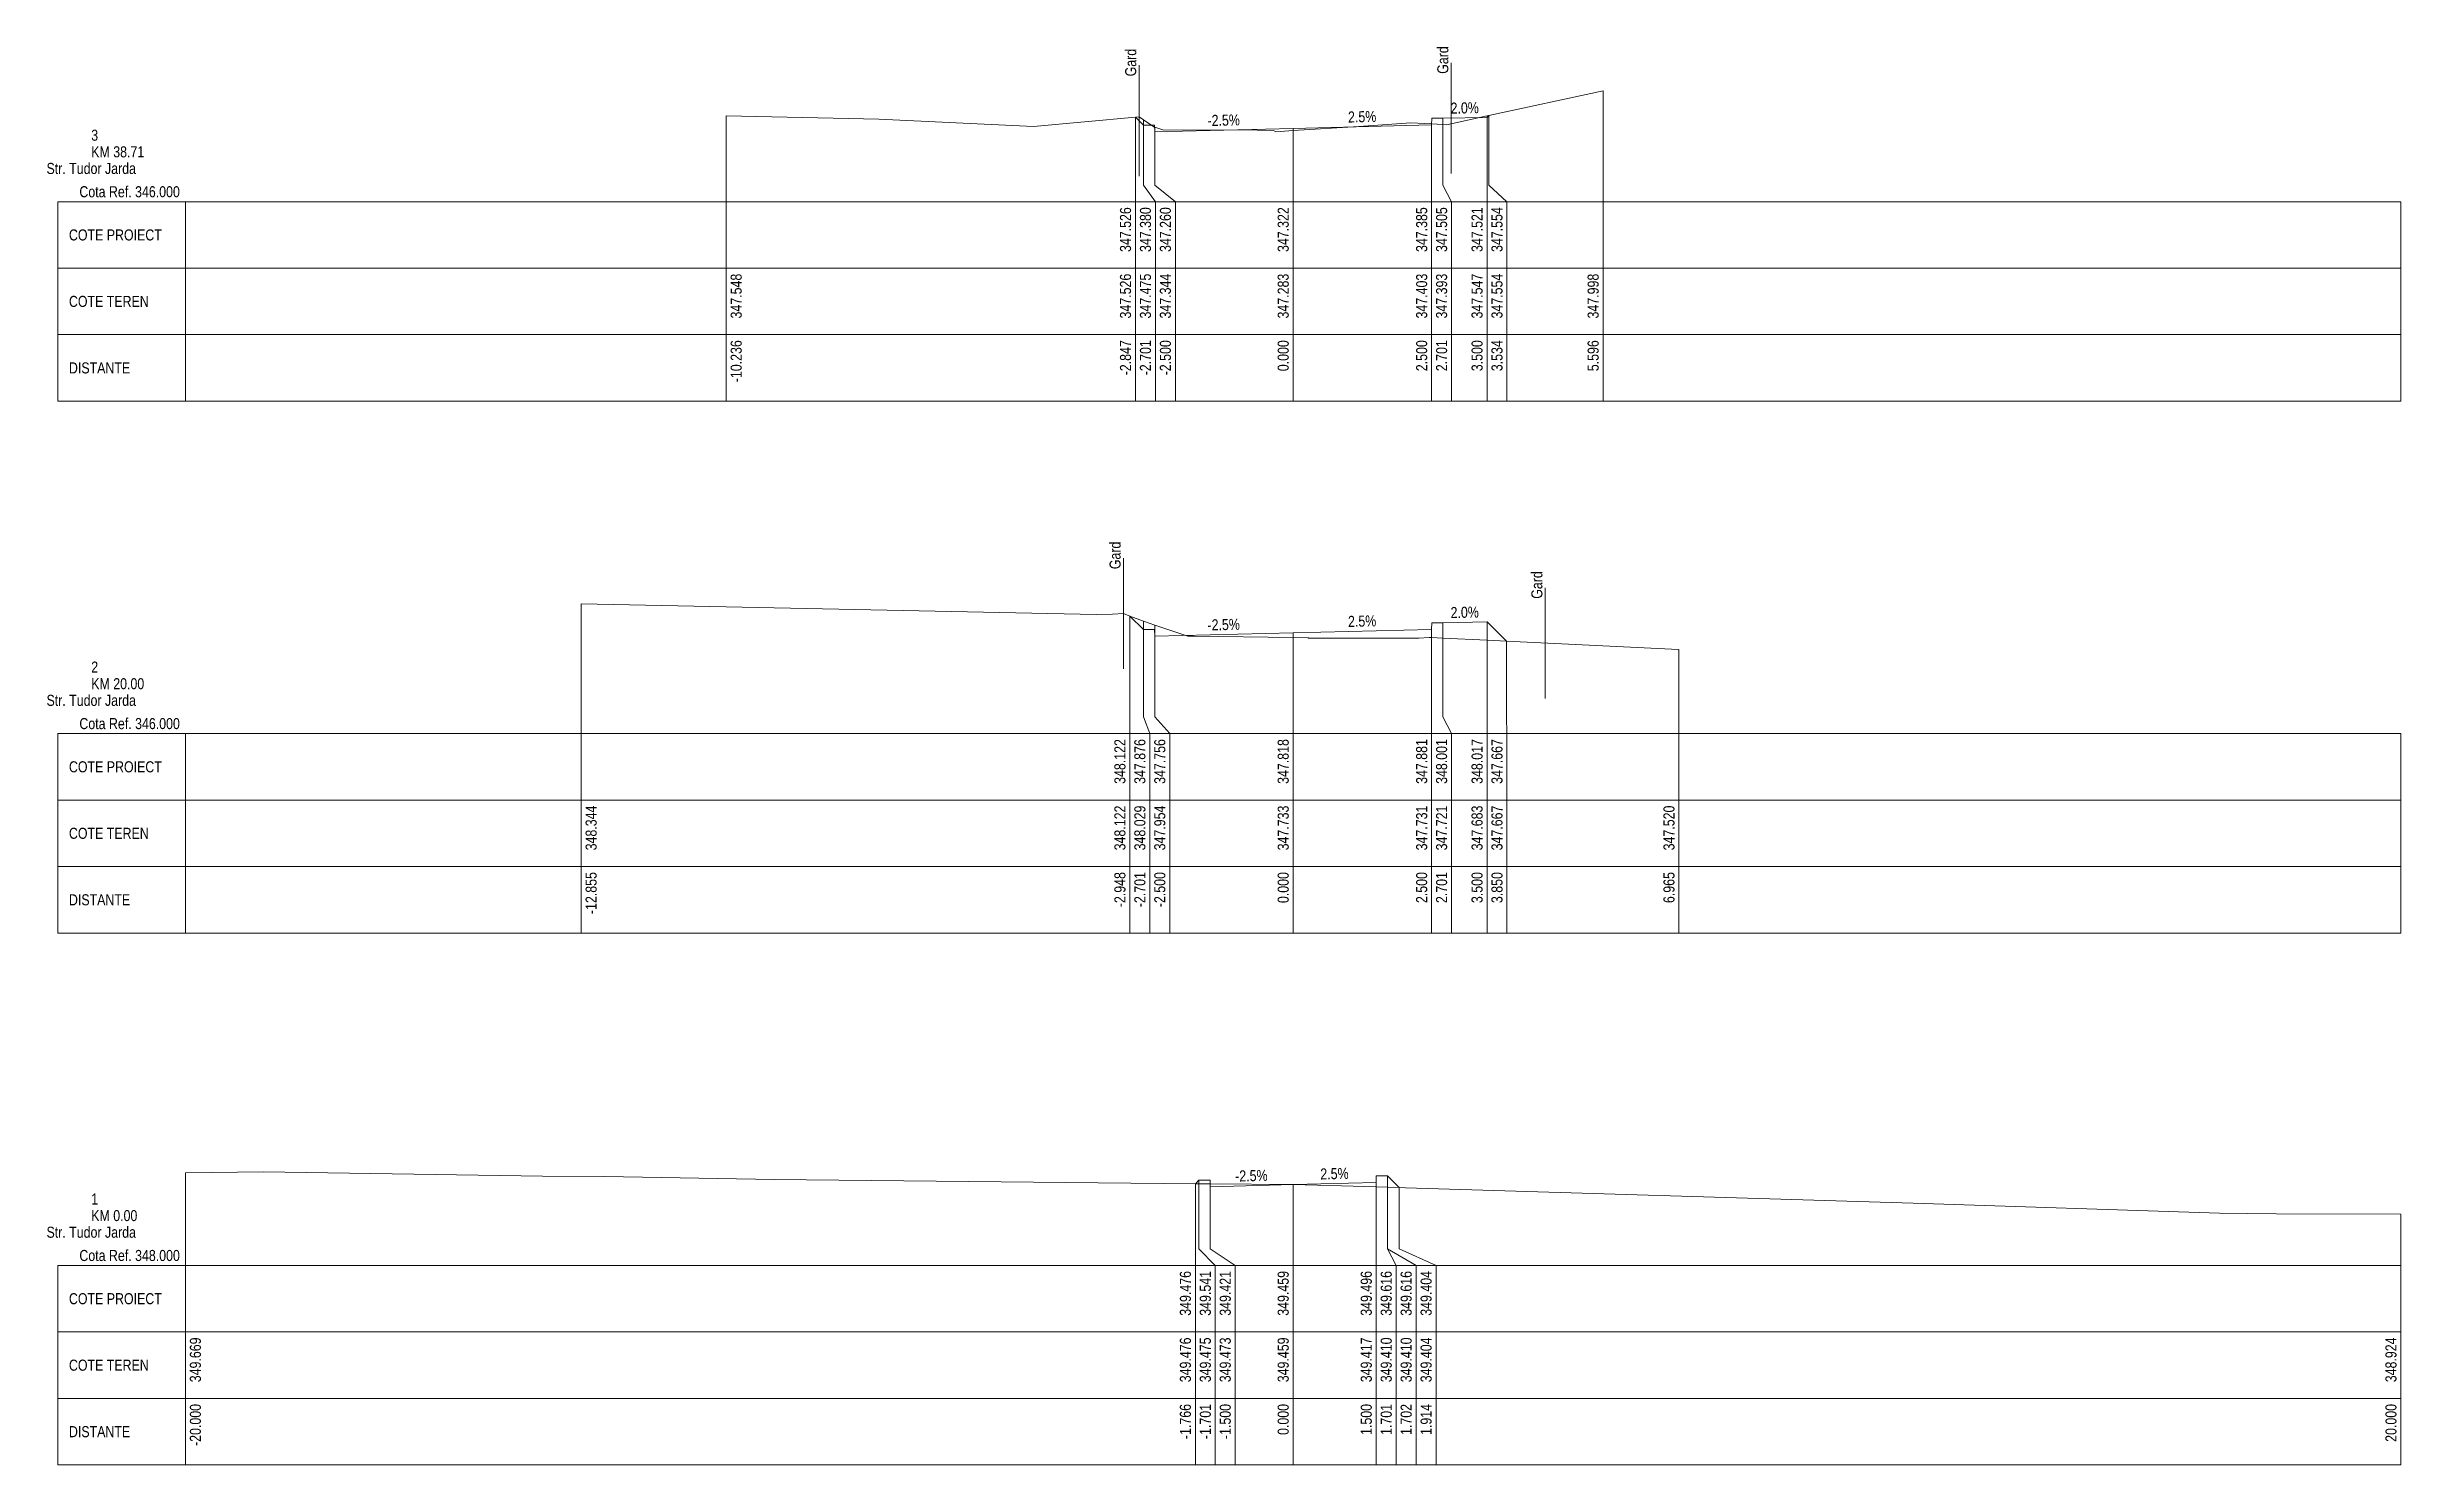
# Model space of a CAD drawing. Extents: x 1 to 634, y 0 to 594.
# Drawn here: x 0.5 to 43, y 1 to 26.59 of the extents above; entities that cross this region are included whole.
import ezdxf
from ezdxf.enums import TextEntityAlignment as Align

# ---------------------------------------------------------------- set-up
doc = ezdxf.new("R2010")
doc.units = 0
doc.header["$MEASUREMENT"] = 0
doc.layers.add('ARD-No Plot', color=1, linetype='Continuous', lineweight=0, plot=False)
for name, color, linetype, lineweight in [('DESIGN-TEXT', 7, 'Continuous', 0), ('EXISTING-TEXT', 7, 'Continuous', 0), ('LINES', 7, 'Continuous', 0), ('Text', 7, 'Continuous', 0), ('X-RL', 7, 'Continuous', 0), ('XPLOT-DESIGN', 5, 'Continuous', 0), ('XPLOT-EXISTING', 3, 'Continuous', 0), ('XPLOT-GRADE', 7, 'Continuous', 0), ('XPLOT-KM', 7, 'Continuous', 0), ('XPLOT-TITLE', 7, 'Continuous', 0)]:
    doc.layers.add(name, color=color, linetype=linetype, lineweight=lineweight)
doc.styles.add('$0$$0$Arial', font='arial.ttf', dxfattribs={"width": 0.8})

msp = doc.modelspace()

# ---------------------------------------------------------------- texts
at = {"layer": 'ARD-No Plot', "style": '$0$$0$Arial', "width": 0.8}
for p in [(1.3, 24.3), (1.3, 14.7), (1.3, 5.1)]:
    msp.add_text('Str. Tudor Jarda', height=0.2, dxfattribs=at).set_placement(p, align=Align.CENTER)
at = {"layer": 'DESIGN-TEXT', "style": '$0$$0$Arial', "width": 0.8}
for s, p in [('347.526', (20.073, 23.7)), ('347.380', (20.433, 23.7)), ('347.260', (20.793, 23.7)), ('347.322', (22.92, 23.7)), ('347.385', (25.42, 23.7)), ('347.505', (25.78, 23.7)), ('347.521', (26.42, 23.7)), ('347.554', (26.78, 23.7)), ('348.122', (19.972, 14.1)), ('347.876', (20.332, 14.1)), ('347.756', (20.692, 14.1)), ('347.818', (22.92, 14.1)), ('347.881', (25.42, 14.1)), ('348.001', (25.78, 14.1)), ('348.017', (26.42, 14.1)), ('347.667', (26.78, 14.1)), ('349.476', (21.154, 4.5)), ('349.541', (21.514, 4.5)), ('349.421', (21.874, 4.5)), ('349.459', (22.92, 4.5)), ('349.496', (24.42, 4.5)), ('349.616', (24.78, 4.5)), ('349.616', (25.14, 4.5)), ('349.404', (25.5, 4.5))]:
    msp.add_text(s, height=0.2, rotation=90, dxfattribs=at).set_placement(p, align=Align.RIGHT)
at = {"layer": 'EXISTING-TEXT', "style": '$0$$0$Arial', "width": 0.8}
for s, p in [('347.548', (13.044, 22.5)), ('347.526', (20.073, 22.5)), ('347.475', (20.433, 22.5)), ('347.344', (20.793, 22.5)), ('347.283', (22.92, 22.5)), ('347.283', (22.92, 22.5)), ('347.403', (25.42, 22.5)), ('347.393', (25.78, 22.5)), ('347.547', (26.42, 22.5)), ('347.554', (26.78, 22.5)), ('347.998', (28.516, 22.5)), ('348.344', (10.425, 12.9)), ('348.122', (19.972, 12.9)), ('348.029', (20.332, 12.9)), ('347.954', (20.692, 12.9)), ('347.954', (20.692, 12.9)), ('347.733', (22.92, 12.9)), ('347.733', (22.92, 12.9)), ('347.731', (25.42, 12.9)), ('347.721', (25.78, 12.9)), ('347.683', (26.42, 12.9)), ('347.667', (26.78, 12.9)), ('347.520', (29.885, 12.9)), ('349.669', (3.28, 3.3)), ('349.669', (3.28, 3.3)), ('349.476', (21.154, 3.3)), ('349.475', (21.514, 3.3)), ('349.473', (21.874, 3.3)), ('349.459', (22.92, 3.3)), ('349.459', (22.92, 3.3)), ('349.459', (22.92, 3.3)), ('349.417', (24.42, 3.3)), ('349.410', (24.78, 3.3)), ('349.410', (25.14, 3.3)), ('349.404', (25.5, 3.3)), ('348.924', (42.92, 3.3)), ('348.924', (42.92, 3.3))]:
    msp.add_text(s, height=0.2, rotation=90, dxfattribs=at).set_placement(p, align=Align.RIGHT)
at = {"layer": 'Text', "style": '$0$$0$Arial', "width": 0.8}
for p in [(20.167, 26.062), (25.802, 26.108), (19.885, 17.167), (27.5, 16.633)]:
    msp.add_text('Gard', height=0.2, rotation=90, dxfattribs=at).set_placement(p)
for s, p in [('-10.236', (13.044, 21.3)), ('-10.236', (13.044, 21.3)), ('-2.847', (20.073, 21.3)), ('-2.847', (20.073, 21.3)), ('-2.847', (20.073, 21.3)), ('-2.701', (20.433, 21.3)), ('-2.701', (20.433, 21.3)), ('-2.701', (20.433, 21.3)), ('-2.500', (20.793, 21.3)), ('-2.500', (20.793, 21.3)), ('-2.500', (20.793, 21.3)), ('0.000', (22.92, 21.3)), ('0.000', (22.92, 21.3)), ('0.000', (22.92, 21.3)), ('2.500', (25.42, 21.3)), ('2.500', (25.42, 21.3)), ('2.500', (25.42, 21.3)), ('2.701', (25.78, 21.3)), ('2.701', (25.78, 21.3)), ('2.701', (25.78, 21.3)), ('3.500', (26.42, 21.3)), ('3.500', (26.42, 21.3)), ('3.500', (26.42, 21.3)), ('3.534', (26.78, 21.3)), ('3.534', (26.78, 21.3)), ('3.534', (26.78, 21.3)), ('5.596', (28.516, 21.3)), ('5.596', (28.516, 21.3)), ('-12.855', (10.425, 11.7)), ('-12.855', (10.425, 11.7)), ('-2.948', (19.972, 11.7)), ('-2.948', (19.972, 11.7)), ('-2.948', (19.972, 11.7)), ('-2.701', (20.332, 11.7)), ('-2.701', (20.332, 11.7)), ('-2.701', (20.332, 11.7)), ('-2.500', (20.692, 11.7)), ('-2.500', (20.692, 11.7)), ('-2.500', (20.692, 11.7)), ('0.000', (22.92, 11.7)), ('0.000', (22.92, 11.7)), ('0.000', (22.92, 11.7)), ('2.500', (25.42, 11.7)), ('2.500', (25.42, 11.7)), ('2.500', (25.42, 11.7)), ('2.701', (25.78, 11.7)), ('2.701', (25.78, 11.7)), ('2.701', (25.78, 11.7)), ('3.500', (26.42, 11.7)), ('3.500', (26.42, 11.7)), ('3.500', (26.42, 11.7)), ('3.850', (26.78, 11.7)), ('3.850', (26.78, 11.7)), ('3.850', (26.78, 11.7)), ('6.965', (29.885, 11.7)), ('6.965', (29.885, 11.7)), ('-20.000', (3.28, 2.1)), ('-20.000', (3.28, 2.1)), ('-1.766', (21.154, 2.1)), ('-1.766', (21.154, 2.1)), ('-1.766', (21.154, 2.1)), ('-1.701', (21.514, 2.1)), ('-1.701', (21.514, 2.1)), ('-1.701', (21.514, 2.1)), ('-1.500', (21.874, 2.1)), ('-1.500', (21.874, 2.1)), ('-1.500', (21.874, 2.1)), ('0.000', (22.92, 2.1)), ('0.000', (22.92, 2.1)), ('0.000', (22.92, 2.1)), ('1.500', (24.42, 2.1)), ('1.500', (24.42, 2.1)), ('1.500', (24.42, 2.1)), ('1.701', (24.78, 2.1)), ('1.701', (24.78, 2.1)), ('1.701', (24.78, 2.1)), ('1.702', (25.14, 2.1)), ('1.702', (25.14, 2.1)), ('1.702', (25.14, 2.1)), ('1.914', (25.5, 2.1)), ('1.914', (25.5, 2.1)), ('1.914', (25.5, 2.1)), ('20.000', (42.92, 2.1)), ('20.000', (42.92, 2.1))]:
    msp.add_text(s, height=0.2, rotation=90, dxfattribs=at).set_placement(p, align=Align.RIGHT)
at = {"layer": 'X-RL', "style": '$0$$0$Arial', "width": 0.8}
for s, p in [('Cota Ref. 346.000', (2.9, 23.88)), ('Cota Ref. 346.000', (2.9, 14.28)), ('Cota Ref. 348.000', (2.9, 4.68))]:
    msp.add_text(s, height=0.2, dxfattribs=at).set_placement(p, align=Align.RIGHT)
at = {"layer": 'XPLOT-GRADE', "style": '$0$$0$Arial', "width": 0.8}
for s, rotation, p in [('2.0%', 1.1458, (26.099, 25.393)), ('-2.5%', 1.4321, (21.748, 25.171)), ('2.5%', 1.4321, (24.248, 25.234)), ('-2.5%', 1.4321, (21.748, 16.067)), ('2.5%', 1.4321, (24.248, 16.13)), ('2.0%', 1.1458, (26.099, 16.289)), ('-2.5%', 1.4321, (22.248, 6.12)), ('2.5%', 1.4321, (23.748, 6.157))]:
    msp.add_text(s, height=0.2, rotation=rotation, dxfattribs=at).set_placement(p, align=Align.CENTER)
at = {"layer": 'XPLOT-KM', "style": '$0$$0$Arial', "width": 0.8}
for s, p in [('3', (1.3, 24.9)), ('KM 38.71', (1.3, 24.6)), ('2', (1.3, 15.3)), ('KM 20.00', (1.3, 15)), ('1', (1.3, 5.7)), ('KM 0.00', (1.3, 5.4))]:
    msp.add_text(s, height=0.2, dxfattribs=at).set_placement(p)
at = {"layer": 'XPLOT-TITLE', "style": '$0$$0$Arial', "width": 0.8}
for s, p in [('COTE PROIECT', (0.898, 23.1)), ('COTE TEREN', (0.898, 21.9)), ('DISTANTE', (0.898, 20.7)), ('COTE PROIECT', (0.898, 13.5)), ('COTE TEREN', (0.898, 12.3)), ('DISTANTE', (0.898, 11.1)), ('COTE PROIECT', (0.898, 3.9)), ('COTE TEREN', (0.898, 2.7)), ('DISTANTE', (0.898, 1.5))]:
    msp.add_text(s, height=0.2, dxfattribs=at).set_placement(p)

# ---------------------------------------------------------------- linework, layer by layer
at = {"layer": 'LINES'}
for p, q in [((20.217, 26.262), (20.217, 24.262)), ((25.852, 26.308), (25.852, 24.308)), ((28.596, 24.1), (28.596, 25.798)), ((28.596, 24.1), (28.596, 25.798)), ((12.764, 24.1), (12.764, 25.348)), ((12.764, 24.1), (12.764, 25.348)), ((20.153, 24.1), (20.153, 25.326)), ((20.153, 24.1), (20.153, 25.326)), ((20.153, 24.1), (20.153, 25.326)), ((20.299, 24.1), (20.299, 25.275)), ((20.299, 24.1), (20.299, 25.275)), ((20.299, 24.1), (20.299, 25.275)), ((20.5, 24.1), (20.5, 25.144)), ((20.5, 24.1), (20.5, 25.144)), ((20.5, 24.1), (20.5, 25.144)), ((23, 24.1), (23, 25.122)), ((23, 24.1), (23, 25.122)), ((23, 24.1), (23, 25.122)), ((25.5, 24.1), (25.5, 25.203)), ((25.5, 24.1), (25.5, 25.203)), ((25.5, 24.1), (25.5, 25.203)), ((25.701, 24.1), (25.701, 25.305)), ((25.701, 24.1), (25.701, 25.305)), ((25.701, 24.1), (25.701, 25.305)), ((26.5, 24.1), (26.5, 25.347)), ((26.5, 24.1), (26.5, 25.347)), ((26.5, 24.1), (26.5, 25.347)), ((26.534, 24.1), (26.534, 25.354)), ((26.534, 24.1), (26.534, 25.354)), ((26.534, 24.1), (26.534, 25.354)), ((0.698, 22.6), (0.698, 23.8)), ((0.698, 23.8), (3, 23.8)), ((3, 20.2), (3, 23.8)), ((3, 23.8), (43, 23.8)), ((12.764, 23.8), (12.764, 24.1)), ((12.764, 23.8), (12.764, 24.1)), ((12.764, 20.2), (12.764, 23.8)), ((12.764, 20.2), (12.764, 23.8)), ((20.153, 23.8), (20.153, 24.1)), ((20.153, 23.8), (20.153, 24.1)), ((20.153, 23.8), (20.153, 24.1)), ((20.153, 20.2), (20.153, 23.8)), ((20.153, 20.2), (20.153, 23.8)), ((20.153, 20.2), (20.153, 23.8)), ((20.513, 23.8), (20.299, 24.1)), ((20.513, 23.8), (20.299, 24.1)), ((20.513, 23.8), (20.299, 24.1)), ((20.873, 23.8), (20.5, 24.1)), ((20.873, 23.8), (20.5, 24.1)), ((20.873, 23.8), (20.5, 24.1)), ((20.513, 20.2), (20.513, 23.8)), ((20.513, 20.2), (20.513, 23.8)), ((20.513, 20.2), (20.513, 23.8)), ((20.873, 20.2), (20.873, 23.8)), ((20.873, 20.2), (20.873, 23.8)), ((20.873, 20.2), (20.873, 23.8)), ((23, 23.8), (23, 24.1)), ((23, 23.8), (23, 24.1)), ((23, 23.8), (23, 24.1)), ((23, 20.2), (23, 23.8)), ((23, 20.2), (23, 23.8)), ((23, 20.2), (23, 23.8)), ((25.5, 23.8), (25.5, 24.1)), ((25.5, 23.8), (25.5, 24.1)), ((25.5, 23.8), (25.5, 24.1)), ((25.5, 20.2), (25.5, 23.8)), ((25.5, 20.2), (25.5, 23.8)), ((25.5, 20.2), (25.5, 23.8)), ((25.86, 23.8), (25.701, 24.1)), ((25.86, 23.8), (25.701, 24.1)), ((25.86, 23.8), (25.701, 24.1)), ((25.86, 20.2), (25.86, 23.8)), ((25.86, 20.2), (25.86, 23.8)), ((25.86, 20.2), (25.86, 23.8)), ((26.5, 23.8), (26.5, 24.1)), ((26.5, 23.8), (26.5, 24.1)), ((26.5, 23.8), (26.5, 24.1)), ((26.5, 20.2), (26.5, 23.8)), ((26.5, 20.2), (26.5, 23.8)), ((26.5, 20.2), (26.5, 23.8)), ((26.86, 23.8), (26.534, 24.1)), ((26.86, 23.8), (26.534, 24.1)), ((26.86, 23.8), (26.534, 24.1)), ((26.86, 20.2), (26.86, 23.8)), ((26.86, 20.2), (26.86, 23.8)), ((26.86, 20.2), (26.86, 23.8)), ((28.596, 23.8), (28.596, 24.1)), ((28.596, 23.8), (28.596, 24.1)), ((28.596, 20.2), (28.596, 23.8)), ((28.596, 20.2), (28.596, 23.8)), ((43, 20.2), (43, 23.8)), ((0.698, 21.4), (0.698, 22.6)), ((0.698, 22.6), (3, 22.6)), ((3, 22.6), (0.698, 22.6)), ((3, 22.6), (43, 22.6)), ((0.698, 20.2), (0.698, 21.4)), ((0.698, 21.4), (3, 21.4)), ((3, 21.4), (0.698, 21.4)), ((3, 21.4), (43, 21.4)), ((3, 20.2), (0.698, 20.2)), ((3, 20.2), (43, 20.2)), ((19.935, 17.367), (19.935, 15.367)), ((27.55, 16.833), (27.55, 14.833)), ((10.145, 14.5), (10.145, 16.544)), ((10.145, 14.5), (10.145, 16.544)), ((20.052, 14.5), (20.052, 16.322)), ((20.052, 14.5), (20.052, 16.322)), ((20.052, 14.5), (20.052, 16.322)), ((20.299, 14.5), (20.299, 16.229)), ((20.299, 14.5), (20.299, 16.229)), ((20.299, 14.5), (20.299, 16.229)), ((20.5, 14.5), (20.5, 16.154)), ((20.5, 14.5), (20.5, 16.154)), ((20.5, 14.5), (20.5, 16.154)), ((25.701, 14.5), (25.701, 16.201)), ((25.701, 14.5), (25.701, 16.201)), ((25.701, 14.5), (25.701, 16.201)), ((26.5, 14.5), (26.5, 16.217)), ((26.5, 14.5), (26.5, 16.217)), ((26.5, 14.5), (26.5, 16.217)), ((23, 14.5), (23, 16.018)), ((23, 14.5), (23, 16.018)), ((23, 14.5), (23, 16.018)), ((25.5, 14.5), (25.5, 16.081)), ((25.5, 14.5), (25.5, 16.081)), ((25.5, 14.5), (25.5, 16.081)), ((26.85, 14.5), (26.85, 15.867)), ((26.85, 14.5), (26.85, 15.867)), ((26.85, 14.5), (26.85, 15.867)), ((29.965, 14.5), (29.965, 15.72)), ((29.965, 14.5), (29.965, 15.72)), ((10.145, 14.2), (10.145, 14.5)), ((10.145, 14.2), (10.145, 14.5)), ((20.052, 14.2), (20.052, 14.5)), ((20.052, 14.2), (20.052, 14.5)), ((20.052, 14.2), (20.052, 14.5)), ((20.412, 14.2), (20.299, 14.5)), ((20.412, 14.2), (20.299, 14.5)), ((20.412, 14.2), (20.299, 14.5)), ((20.772, 14.2), (20.5, 14.5)), ((20.772, 14.2), (20.5, 14.5)), ((20.772, 14.2), (20.5, 14.5)), ((23, 14.2), (23, 14.5)), ((23, 14.2), (23, 14.5)), ((23, 14.2), (23, 14.5)), ((25.5, 14.2), (25.5, 14.5)), ((25.5, 14.2), (25.5, 14.5)), ((25.5, 14.2), (25.5, 14.5)), ((25.86, 14.2), (25.701, 14.5)), ((25.86, 14.2), (25.701, 14.5)), ((25.86, 14.2), (25.701, 14.5)), ((26.5, 14.2), (26.5, 14.5)), ((26.5, 14.2), (26.5, 14.5)), ((26.5, 14.2), (26.5, 14.5)), ((26.86, 14.2), (26.85, 14.5)), ((26.86, 14.2), (26.85, 14.5)), ((26.86, 14.2), (26.85, 14.5)), ((29.965, 14.2), (29.965, 14.5)), ((29.965, 14.2), (29.965, 14.5)), ((0.698, 13), (0.698, 14.2)), ((0.698, 14.2), (3, 14.2)), ((3, 10.6), (3, 14.2)), ((3, 14.2), (43, 14.2)), ((10.145, 10.6), (10.145, 14.2)), ((10.145, 10.6), (10.145, 14.2)), ((20.052, 10.6), (20.052, 14.2)), ((20.052, 10.6), (20.052, 14.2)), ((20.052, 10.6), (20.052, 14.2)), ((20.412, 10.6), (20.412, 14.2)), ((20.412, 10.6), (20.412, 14.2)), ((20.412, 10.6), (20.412, 14.2)), ((20.772, 10.6), (20.772, 14.2)), ((20.772, 10.6), (20.772, 14.2)), ((20.772, 10.6), (20.772, 14.2)), ((23, 10.6), (23, 14.2)), ((23, 10.6), (23, 14.2)), ((23, 10.6), (23, 14.2)), ((25.5, 10.6), (25.5, 14.2)), ((25.5, 10.6), (25.5, 14.2)), ((25.5, 10.6), (25.5, 14.2)), ((25.86, 10.6), (25.86, 14.2)), ((25.86, 10.6), (25.86, 14.2)), ((25.86, 10.6), (25.86, 14.2)), ((26.5, 10.6), (26.5, 14.2)), ((26.5, 10.6), (26.5, 14.2)), ((26.5, 10.6), (26.5, 14.2)), ((26.86, 10.6), (26.86, 14.2)), ((26.86, 10.6), (26.86, 14.2)), ((26.86, 10.6), (26.86, 14.2)), ((29.965, 10.6), (29.965, 14.2)), ((29.965, 10.6), (29.965, 14.2)), ((43, 10.6), (43, 14.2)), ((0.698, 11.8), (0.698, 13)), ((0.698, 13), (3, 13)), ((3, 13), (0.698, 13)), ((3, 13), (43, 13)), ((0.698, 10.6), (0.698, 11.8)), ((0.698, 11.8), (3, 11.8)), ((3, 11.8), (0.698, 11.8)), ((3, 11.8), (43, 11.8)), ((3, 10.6), (0.698, 10.6)), ((3, 10.6), (43, 10.6)), ((3, 4.9), (3, 6.269)), ((3, 4.9), (3, 6.269)), ((21.234, 4.9), (21.234, 6.076)), ((21.234, 4.9), (21.234, 6.076)), ((21.234, 4.9), (21.234, 6.076)), ((21.299, 4.9), (21.299, 6.141)), ((21.299, 4.9), (21.299, 6.141)), ((21.299, 4.9), (21.299, 6.141)), ((21.5, 4.9), (21.5, 6.073)), ((21.5, 4.9), (21.5, 6.073)), ((21.5, 4.9), (21.5, 6.073)), ((23, 4.9), (23, 6.059)), ((23, 4.9), (23, 6.059)), ((23, 4.9), (23, 6.059)), ((24.5, 4.9), (24.5, 6.096)), ((24.5, 4.9), (24.5, 6.096)), ((24.5, 4.9), (24.5, 6.096)), ((24.701, 4.9), (24.701, 6.216)), ((24.701, 4.9), (24.701, 6.216)), ((24.701, 4.9), (24.701, 6.216)), ((24.702, 4.9), (24.702, 6.216)), ((24.702, 4.9), (24.702, 6.216)), ((24.702, 4.9), (24.702, 6.216)), ((24.914, 4.9), (24.914, 6.004)), ((24.914, 4.9), (24.914, 6.004)), ((24.914, 4.9), (24.914, 6.004)), ((43, 4.9), (43, 5.524)), ((43, 4.9), (43, 5.524)), ((3, 4.6), (3, 4.9)), ((3, 4.6), (3, 4.9)), ((21.234, 4.6), (21.234, 4.9)), ((21.234, 4.6), (21.234, 4.9)), ((21.234, 4.6), (21.234, 4.9)), ((21.594, 4.6), (21.299, 4.9)), ((21.594, 4.6), (21.299, 4.9)), ((21.594, 4.6), (21.299, 4.9)), ((21.954, 4.6), (21.5, 4.9)), ((21.954, 4.6), (21.5, 4.9)), ((21.954, 4.6), (21.5, 4.9)), ((23, 4.6), (23, 4.9)), ((23, 4.6), (23, 4.9)), ((23, 4.6), (23, 4.9)), ((24.5, 4.6), (24.5, 4.9)), ((24.5, 4.6), (24.5, 4.9)), ((24.5, 4.6), (24.5, 4.9)), ((24.86, 4.6), (24.701, 4.9)), ((24.86, 4.6), (24.701, 4.9)), ((24.86, 4.6), (24.701, 4.9)), ((25.22, 4.6), (24.702, 4.9)), ((25.22, 4.6), (24.702, 4.9)), ((25.22, 4.6), (24.702, 4.9)), ((25.58, 4.6), (24.914, 4.9)), ((25.58, 4.6), (24.914, 4.9)), ((25.58, 4.6), (24.914, 4.9)), ((43, 4.6), (43, 4.9)), ((43, 4.6), (43, 4.9)), ((0.698, 3.4), (0.698, 4.6)), ((0.698, 4.6), (3, 4.6)), ((3, 1), (3, 4.6)), ((3, 1), (3, 4.6)), ((3, 1), (3, 4.6)), ((3, 4.6), (43, 4.6)), ((21.234, 1), (21.234, 4.6)), ((21.234, 1), (21.234, 4.6)), ((21.234, 1), (21.234, 4.6)), ((21.594, 1), (21.594, 4.6)), ((21.594, 1), (21.594, 4.6)), ((21.594, 1), (21.594, 4.6)), ((21.954, 1), (21.954, 4.6)), ((21.954, 1), (21.954, 4.6)), ((21.954, 1), (21.954, 4.6)), ((23, 1), (23, 4.6)), ((23, 1), (23, 4.6)), ((23, 1), (23, 4.6)), ((24.5, 1), (24.5, 4.6)), ((24.5, 1), (24.5, 4.6)), ((24.5, 1), (24.5, 4.6)), ((24.86, 1), (24.86, 4.6)), ((24.86, 1), (24.86, 4.6)), ((24.86, 1), (24.86, 4.6)), ((25.22, 1), (25.22, 4.6)), ((25.22, 1), (25.22, 4.6)), ((25.22, 1), (25.22, 4.6)), ((25.58, 1), (25.58, 4.6)), ((25.58, 1), (25.58, 4.6)), ((25.58, 1), (25.58, 4.6)), ((43, 1), (43, 4.6)), ((43, 1), (43, 4.6)), ((43, 1), (43, 4.6)), ((0.698, 2.2), (0.698, 3.4)), ((0.698, 3.4), (3, 3.4)), ((3, 3.4), (0.698, 3.4)), ((3, 3.4), (43, 3.4)), ((0.698, 1), (0.698, 2.2)), ((0.698, 2.2), (3, 2.2)), ((3, 2.2), (0.698, 2.2)), ((3, 2.2), (43, 2.2)), ((3, 1), (0.698, 1)), ((3, 1), (43, 1))]:
    msp.add_line(p, q, dxfattribs=at)
at = {"layer": 'XPLOT-DESIGN'}
for p, q in [((20.153, 25.326), (20.299, 25.18)), ((20.299, 25.18), (20.499, 25.18)), ((20.499, 25.18), (20.5, 25.06)), ((20.5, 25.06), (23, 25.122)), ((23, 25.122), (25.5, 25.185)), ((25.5, 25.185), (25.501, 25.305)), ((25.501, 25.305), (25.701, 25.305)), ((25.701, 25.305), (26.5, 25.321)), ((26.5, 25.321), (26.534, 25.354)), ((20.052, 16.322), (20.299, 16.076)), ((25.5, 16.081), (25.501, 16.201)), ((25.501, 16.201), (25.701, 16.201)), ((25.701, 16.201), (26.5, 16.217)), ((26.5, 16.217), (26.85, 15.867)), ((20.299, 16.076), (20.499, 16.076)), ((20.499, 16.076), (20.5, 15.956)), ((20.5, 15.956), (23, 16.018)), ((23, 16.018), (25.5, 16.081)), ((21.234, 6.076), (21.299, 6.141)), ((21.299, 6.141), (21.499, 6.141)), ((21.499, 6.141), (21.5, 6.021)), ((21.5, 6.021), (23, 6.059)), ((23, 6.059), (24.5, 6.096)), ((24.5, 6.096), (24.501, 6.216)), ((24.501, 6.216), (24.701, 6.216)), ((24.701, 6.216), (24.702, 6.216)), ((24.702, 6.216), (24.914, 6.004))]:
    msp.add_line(p, q, dxfattribs=at)
at = {"layer": 'XPLOT-EXISTING'}
for p, q in [((26.534, 25.354), (28.596, 25.798)), ((12.764, 25.348), (15.518, 25.291)), ((15.518, 25.291), (18.314, 25.16)), ((18.314, 25.16), (20.153, 25.326)), ((20.153, 25.326), (20.217, 25.331)), ((20.217, 25.331), (20.299, 25.275)), ((20.299, 25.275), (20.482, 25.149)), ((20.482, 25.149), (20.5, 25.144)), ((20.5, 25.144), (20.647, 25.097)), ((20.647, 25.097), (22.348, 25.091)), ((22.348, 25.091), (22.648, 25.086)), ((22.648, 25.086), (22.688, 25.063)), ((22.688, 25.063), (23, 25.083)), ((23, 25.083), (24.184, 25.156)), ((23, 25.083), (23, 25.083)), ((24.184, 25.156), (25.127, 25.221)), ((25.127, 25.221), (25.5, 25.203)), ((25.5, 25.203), (25.701, 25.193)), ((25.701, 25.193), (25.77, 25.19)), ((25.77, 25.19), (26.5, 25.347)), ((26.5, 25.347), (26.534, 25.354)), ((10.145, 16.544), (19.157, 16.357)), ((19.157, 16.357), (19.456, 16.351)), ((19.456, 16.351), (19.739, 16.357)), ((19.739, 16.357), (19.935, 16.367)), ((19.935, 16.367), (20.052, 16.322)), ((20.052, 16.322), (20.299, 16.229)), ((20.299, 16.229), (20.5, 16.154)), ((20.5, 16.154), (20.5, 16.154)), ((20.5, 16.154), (21.101, 15.961)), ((21.101, 15.961), (21.2, 15.961)), ((21.2, 15.961), (23, 15.933)), ((23, 15.933), (23, 15.933)), ((23, 15.933), (23.27, 15.929)), ((23.27, 15.929), (23.278, 15.924)), ((23.278, 15.924), (25.267, 15.92)), ((25.267, 15.92), (25.455, 15.933)), ((25.455, 15.933), (25.5, 15.931)), ((25.5, 15.931), (25.701, 15.921)), ((25.701, 15.921), (26.5, 15.883)), ((26.5, 15.883), (26.85, 15.867)), ((26.85, 15.867), (29.96, 15.718)), ((29.96, 15.718), (29.965, 15.72)), ((3, 6.269), (4.408, 6.29)), ((3, 6.269), (3, 6.269)), ((4.408, 6.29), (9.447, 6.213)), ((9.447, 6.213), (10.573, 6.207)), ((10.573, 6.207), (13.631, 6.151)), ((13.631, 6.151), (21.234, 6.076)), ((21.234, 6.076), (21.299, 6.075)), ((21.299, 6.075), (21.5, 6.073)), ((21.5, 6.073), (23, 6.059)), ((23, 6.059), (23, 6.059)), ((23, 6.059), (23, 6.059)), ((23, 6.059), (23.87, 6.035)), ((23.87, 6.035), (24.5, 6.017)), ((24.5, 6.017), (24.701, 6.01)), ((24.701, 6.01), (24.702, 6.01)), ((24.702, 6.01), (24.914, 6.004)), ((24.914, 6.004), (25.029, 6.001)), ((25.029, 6.001), (34.193, 5.723)), ((34.193, 5.723), (39.726, 5.542)), ((39.726, 5.542), (40.228, 5.535)), ((40.228, 5.535), (40.755, 5.531)), ((40.755, 5.531), (43, 5.524)), ((43, 5.524), (43, 5.524))]:
    msp.add_line(p, q, dxfattribs=at)

msp.set_redraw_order([(e.dxf.handle, doc.entitydb.next_handle()) for e in msp.query("TEXT MTEXT ATTDEF DIMENSION ARC_DIMENSION")])  # texts and dimensions are drawn at this point

doc.saveas('drawing.dxf')
